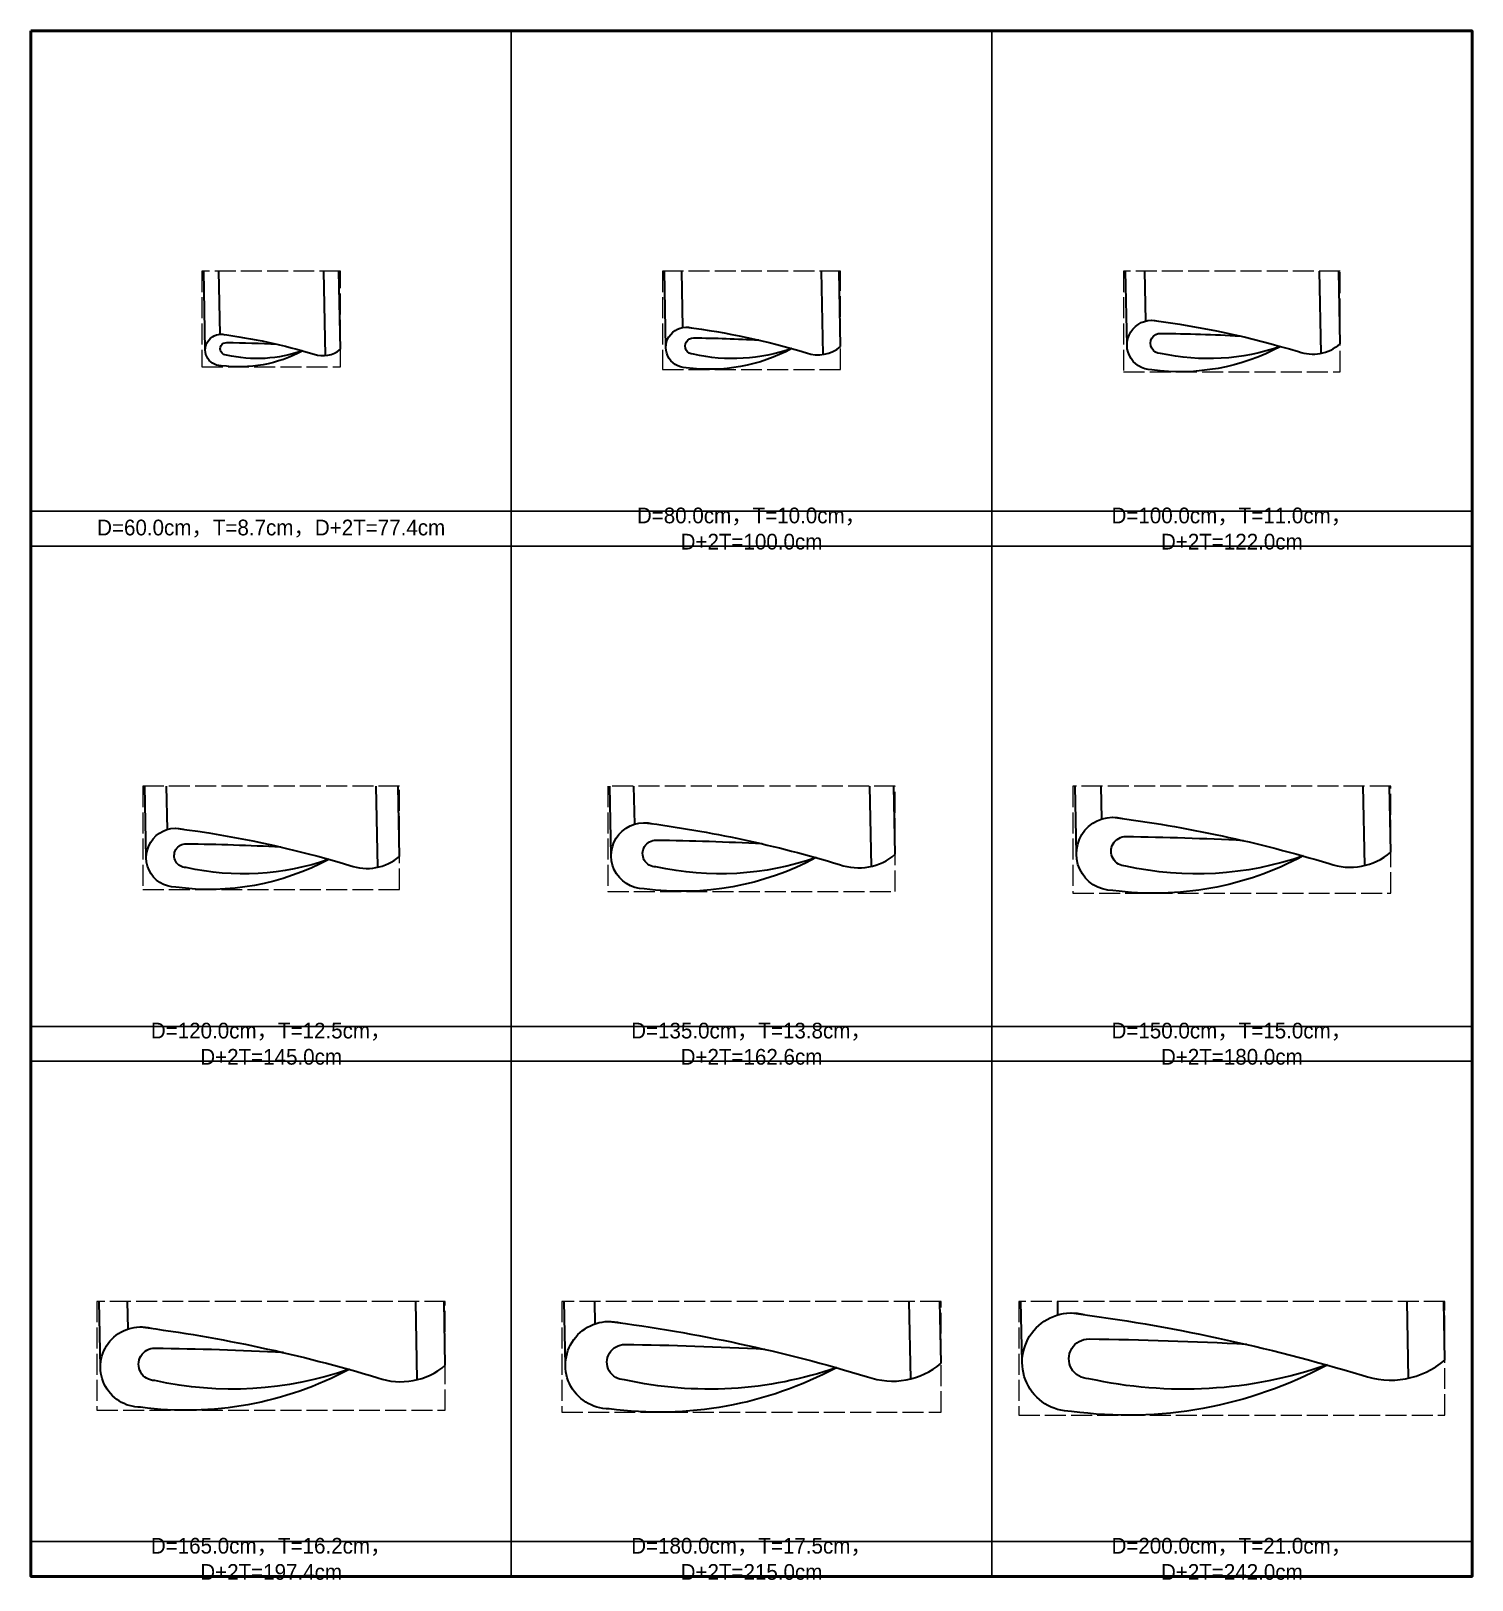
# Model space of a CAD drawing. Extents: x -6810 to 5075, y -2187 to 1200.
# Drawn here: x 2675 to 3500, y -2187 to -1300 of the extents above; entities that cross this region are included whole.
import ezdxf

# ---------------------------------------------------------------- set-up
doc = ezdxf.new("R2010")
doc.units = 0
doc.header["$MEASUREMENT"] = 0
doc.linetypes.add('ACAD_ISO02W100', pattern=[15, 12, -3])
doc.layers.add('一、3.基本-變更', color=1, linetype='Continuous', lineweight=50)
doc.layers.add('二、6.繪圖-其他施作項目', color=35, linetype='Continuous', lineweight=30)
doc.layers.add('一、4.基本-隱藏', color=9, linetype='ACAD_ISO02W100', lineweight=20, plot=False)
doc.layers.add('三、3.文字-註解文字', color=2, linetype='Continuous')
doc.styles.add('註解文字', font='MS PGothic.ttf', dxfattribs={"height": 3})

msp = doc.modelspace()

# ---------------------------------------------------------------- texts
at = {"layer": '三、3.文字-註解文字', "char_height": 9, "attachment_point": 5, "style": '註解文字'}
for s, insert in [('{\\fMS PGothic|b0|i0|c128|p34;D=80.0cm，T=10.0cm，D+2T=}100.0{\\fMS PGothic|b0|i0|c128|p34;cm}', (3087.5, -1585)), ('{\\fMS PGothic|b0|i0|c128|p34;D=}10{\\fMS PGothic|b0|i0|c128|p34;0}.0{\\fMS PGothic|b0|i0|c128|p34;cm，T=}11.0{\\fMS PGothic|b0|i0|c128|p34;cm，D+2T=}122.0{\\fMS PGothic|b0|i0|c128|p34;cm}', (3362.5, -1585)), ('{\\fMS PGothic|b0|i0|c128|p34;D=60}.0{\\fMS PGothic|b0|i0|c128|p34;cm，T=8.7cm，D+2T=77.4cm}', (2812.5, -1585)), ('{\\fMS PGothic|b0|i0|c128|p34;D=}12{\\fMS PGothic|b0|i0|c128|p34;0}.0{\\fMS PGothic|b0|i0|c128|p34;cm，T=}12.5{\\fMS PGothic|b0|i0|c128|p34;cm，D+2T=}145.0{\\fMS PGothic|b0|i0|c128|p34;cm}', (2812.5, -1880)), ('{\\fMS PGothic|b0|i0|c128|p34;D=}135.0{\\fMS PGothic|b0|i0|c128|p34;cm，T=}13.8{\\fMS PGothic|b0|i0|c128|p34;cm，D+2T=}162.6{\\fMS PGothic|b0|i0|c128|p34;cm}', (3087.5, -1880)), ('{\\fMS PGothic|b0|i0|c128|p34;D=}150.0{\\fMS PGothic|b0|i0|c128|p34;cm，T=}15.0{\\fMS PGothic|b0|i0|c128|p34;cm，D+2T=}180.0{\\fMS PGothic|b0|i0|c128|p34;cm}', (3362.5, -1880)), ('{\\fMS PGothic|b0|i0|c128|p34;D=165.0cm，T=}16.2{\\fMS PGothic|b0|i0|c128|p34;cm，D+2T=}19{\\fMS PGothic|b0|i0|c128|p34;7.4cm}', (2812.5, -2175)), ('{\\fMS PGothic|b0|i0|c128|p34;D=180.0cm，T=17.5cm，D+2T=}215.0{\\fMS PGothic|b0|i0|c128|p34;cm}', (3087.5, -2175)), ('{\\fMS PGothic|b0|i0|c128|p34;D=}200.0{\\fMS PGothic|b0|i0|c128|p34;cm，T=}21.0{\\fMS PGothic|b0|i0|c128|p34;cm，D+2T=}242.0{\\fMS PGothic|b0|i0|c128|p34;cm}', (3362.5, -2175))]:
    msp.add_mtext_dynamic_manual_height_columns(s, width=195.7125, gutter_width=15, heights=[0], dxfattribs=dict(at, insert=insert))

# ---------------------------------------------------------------- linework, layer by layer
at = {"layer": '一、3.基本-變更'}
msp.add_lwpolyline([(2675, -1300), (3500, -1300), (3500, -2185), (2675, -2185)], close=True, dxfattribs=at)
at = {"layer": '一、4.基本-隱藏', "linetype": 'Continuous'}
for points in [[(2675, -1300), (2950, -1300), (2950, -1575), (2675, -1575)], [(2950, -1300), (3225, -1300), (3225, -1575), (2950, -1575)], [(3225, -1300), (3500, -1300), (3500, -1575), (3225, -1575)], [(2675, -1575), (2950, -1575), (2950, -1595), (2675, -1595)], [(2950, -1575), (3225, -1575), (3225, -1595), (2950, -1595)], [(3225, -1575), (3500, -1575), (3500, -1595), (3225, -1595)], [(2675, -1595), (2950, -1595), (2950, -1870), (2675, -1870)], [(2950, -1595), (3225, -1595), (3225, -1870), (2950, -1870)], [(3225, -1595), (3500, -1595), (3500, -1870), (3225, -1870)], [(2675, -1870), (2950, -1870), (2950, -1890), (2675, -1890)], [(2950, -1870), (3225, -1870), (3225, -1890), (2950, -1890)], [(3225, -1870), (3500, -1870), (3500, -1890), (3225, -1890)], [(2675, -1890), (2950, -1890), (2950, -2165), (2675, -2165)], [(2950, -1890), (3225, -1890), (3225, -2165), (2950, -2165)], [(3225, -1890), (3500, -1890), (3500, -2165), (3225, -2165)], [(2675, -2165), (2950, -2165), (2950, -2185), (2675, -2185)], [(2950, -2165), (3225, -2165), (3225, -2185), (2950, -2185)], [(3225, -2165), (3500, -2165), (3500, -2185), (3225, -2185)]]:
    msp.add_lwpolyline(points, close=True, dxfattribs=at)
at = {"layer": '一、4.基本-隱藏'}
for points in [[(2772.802, -1437.5), (2772.802, -1492.352), (2852.198, -1492.352), (2852.198, -1437.5)], [(3036.495, -1437.5), (3036.495, -1493.77), (3138.505, -1493.77), (3138.505, -1437.5)], [(3300.494, -1437.5), (3300.494, -1495.147), (3424.506, -1495.147), (3424.506, -1437.5)], [(2738.993, -1732.5), (2738.993, -1791.588), (2886.007, -1791.588), (2886.007, -1732.5)], [(3005.192, -1732.5), (3005.192, -1792.694), (3169.808, -1792.694), (3169.808, -1732.5)], [(3271.491, -1732.5), (3271.491, -1793.786), (3453.509, -1793.786), (3453.509, -1732.5)], [(2712.791, -2027.5), (2712.791, -2089.873), (2912.209, -2089.873), (2912.209, -2027.5)], [(2978.989, -2027.5), (2978.989, -2090.979), (3196.011, -2090.979), (3196.011, -2027.5)], [(3240.488, -2027.5), (3240.488, -2092.673), (3484.512, -2092.673), (3484.512, -2027.5)]]:
    msp.add_lwpolyline(points, close=True, dxfattribs=at)
at = {"layer": '二、6.繪圖-其他施作項目'}
for points in [[(2774.802, -1482.648), (2773.899, -1437.5)], [(2783.324, -1473.646), (2782.601, -1437.5)], [(2843.581, -1485.876), (2842.613, -1437.5)], [(2852.198, -1482.266), (2851.308, -1437.5)], [(3038.495, -1481.23), (3037.62, -1437.5)], [(3048.267, -1469.733), (3047.622, -1437.5)], [(3128.593, -1485.255), (3127.638, -1437.5)], [(3138.505, -1480.736), (3137.64, -1437.5)], [(3302.494, -1479.853), (3301.647, -1437.5)], [(3313.221, -1466.078), (3312.649, -1437.5)], [(3413.61, -1484.543), (3412.669, -1437.5)], [(3424.506, -1479.22), (3423.671, -1437.5)], [(2740.993, -1773.412), (2740.175, -1732.5)], [(2753.171, -1757.196), (2752.677, -1732.5)], [(2873.629, -1778.86), (2872.701, -1732.5)], [(2886.007, -1772.652), (2885.204, -1732.5)], [(3007.192, -1772.306), (3006.396, -1732.5)], [(3020.632, -1754.181), (3020.198, -1732.5)], [(3156.143, -1778.378), (3155.225, -1732.5)], [(3169.808, -1771.495), (3169.028, -1732.5)], [(3273.491, -1771.214), (3272.717, -1732.5)], [(3288.094, -1751.234), (3287.72, -1732.5)], [(3438.657, -1777.875), (3437.75, -1732.5)], [(3453.509, -1770.328), (3452.753, -1732.5)], [(2714.791, -2065.127), (2714.038, -2027.5)], [(2730.557, -2043.302), (2730.241, -2027.5)], [(2896.171, -2072.354), (2895.274, -2027.5)], [(2912.209, -2064.101), (2911.477, -2027.5)], [(2980.989, -2064.021), (2980.259, -2027.5)], [(2998.018, -2040.293), (2997.762, -2027.5)], [(3178.686, -2071.869), (3177.798, -2027.5)], [(3196.011, -2062.945), (3195.302, -2027.5)], [(3242.488, -2062.327), (3241.791, -2027.5)], [(3262.95, -2035.216), (3262.795, -2027.5)], [(3463.715, -2071.471), (3462.835, -2027.5)], [(3484.512, -2061.125), (3483.84, -2027.5)]]:
    msp.add_lwpolyline(points, dxfattribs=at)
for points in [[(3110.644, -1481.904, -0.1578495), (3050.145, -1492.88, -1.1409026), (3053.172, -1469.981)], [(3050.145, -1469.58, -0.0416835), (3118.91, -1484.319, 0.2681724), (3138.505, -1480.736, 0.2681724)], [(3390.489, -1480.675, -0.1578495), (3316.702, -1494.061, -1.1409026), (3320.395, -1466.133)], [(3316.702, -1465.645, -0.0416835), (3400.57, -1483.621, 0.2687059), (3424.506, -1479.22, 0.2681724)], [(2830.637, -1483.17, -0.1578495), (2783.818, -1491.663, -1.1409026), (2786.161, -1473.942)], [(2830.698, -1483.137, -0.1399452), (2786.986, -1485.668, -1.0112817), (2787.067, -1478.396, -0.0106152), (2815.916, -1479.334)], [(2783.818, -1473.632, -0.0416835), (2837.033, -1485.039, 0.2681724), (2852.198, -1482.266, 0.2681724)], [(3110.723, -1481.862, -0.1399452), (3054.238, -1485.132, -1.0112817), (3054.344, -1475.735, -0.0106152), (3091.622, -1476.947)], [(3390.585, -1480.624, -0.1399452), (3321.695, -1484.612, -1.0112817), (3321.823, -1473.151, -0.0106152), (3367.289, -1474.63)], [(3124.5, -1773.402, -0.1578495), (3026.133, -1791.247, -1.1409026), (3031.055, -1754.015)], [(3026.133, -1753.364, -0.0416835), (3137.939, -1777.329, 0.2682685), (3169.808, -1771.495, 0.2681724)], [(3403.362, -1772.428, -0.1578495), (3294.461, -1792.184, -1.1409026), (3299.91, -1750.964)], [(3294.461, -1750.244, -0.0416835), (3418.24, -1776.775, 0.2681417), (3453.509, -1770.328, 0.2681417)], [(2845.571, -1774.389, -0.1578495), (2757.879, -1790.298, -1.1409026), (2762.267, -1757.106)], [(2757.879, -1756.526, -0.0416835), (2857.551, -1777.89, 0.2688126), (2886.007, -1772.652, 0.2681724)], [(3124.628, -1773.333, -0.1399452), (3032.789, -1778.65, -1.0112817), (3032.96, -1763.372, -0.0106152), (3093.571, -1765.343)], [(3403.504, -1772.352, -0.1399452), (3301.829, -1778.238, -1.0112817), (3302.019, -1761.323, -0.0106152), (3369.121, -1763.505)], [(2845.685, -1774.328, -0.1399452), (2763.812, -1779.068, -1.0112817), (2763.965, -1765.447, -0.0106152), (2817.998, -1767.204)], [(3136.098, -2065.47, -0.1578495), (3006.034, -2089.066, -1.1409026), (3012.542, -2039.836)], [(3006.034, -2038.976, -0.0416835), (3153.866, -2070.662, 0.2683155), (3196.011, -2062.945, 0.2681724)], [(3417.082, -2063.959, -0.1578495), (3270.679, -2090.519, -1.1409026), (3278.005, -2035.105)], [(3270.679, -2034.136, -0.0416835), (3437.083, -2069.803, 0.2682405), (3484.512, -2061.125, 0.2681724)], [(2857.169, -2066.458, -0.1578495), (2737.78, -2088.116, -1.1409026), (2743.754, -2042.928)], [(2737.78, -2042.138, -0.0416835), (2873.479, -2071.223, 0.2687193), (2912.209, -2064.101, 0.2681724)], [(3417.273, -2063.857, -0.1399452), (3280.585, -2071.77, -1.0112817), (3280.84, -2049.03, -0.0106152), (3371.049, -2051.964)], [(2857.324, -2066.374, -0.1399452), (2745.858, -2072.828, -1.0112817), (2746.066, -2054.284, -0.0106152), (2819.63, -2056.676)], [(3136.267, -2065.379, -0.1399452), (3014.834, -2072.41, -1.0112817), (3015.061, -2052.208, -0.0106152), (3095.202, -2054.814)]]:
    msp.add_lwpolyline(points, format="xyb", dxfattribs=at)

msp.set_redraw_order([(e.dxf.handle, doc.entitydb.next_handle()) for e in msp.query("TEXT MTEXT ATTDEF DIMENSION ARC_DIMENSION")])  # texts and dimensions are drawn at this point

doc.saveas('drawing.dxf')
